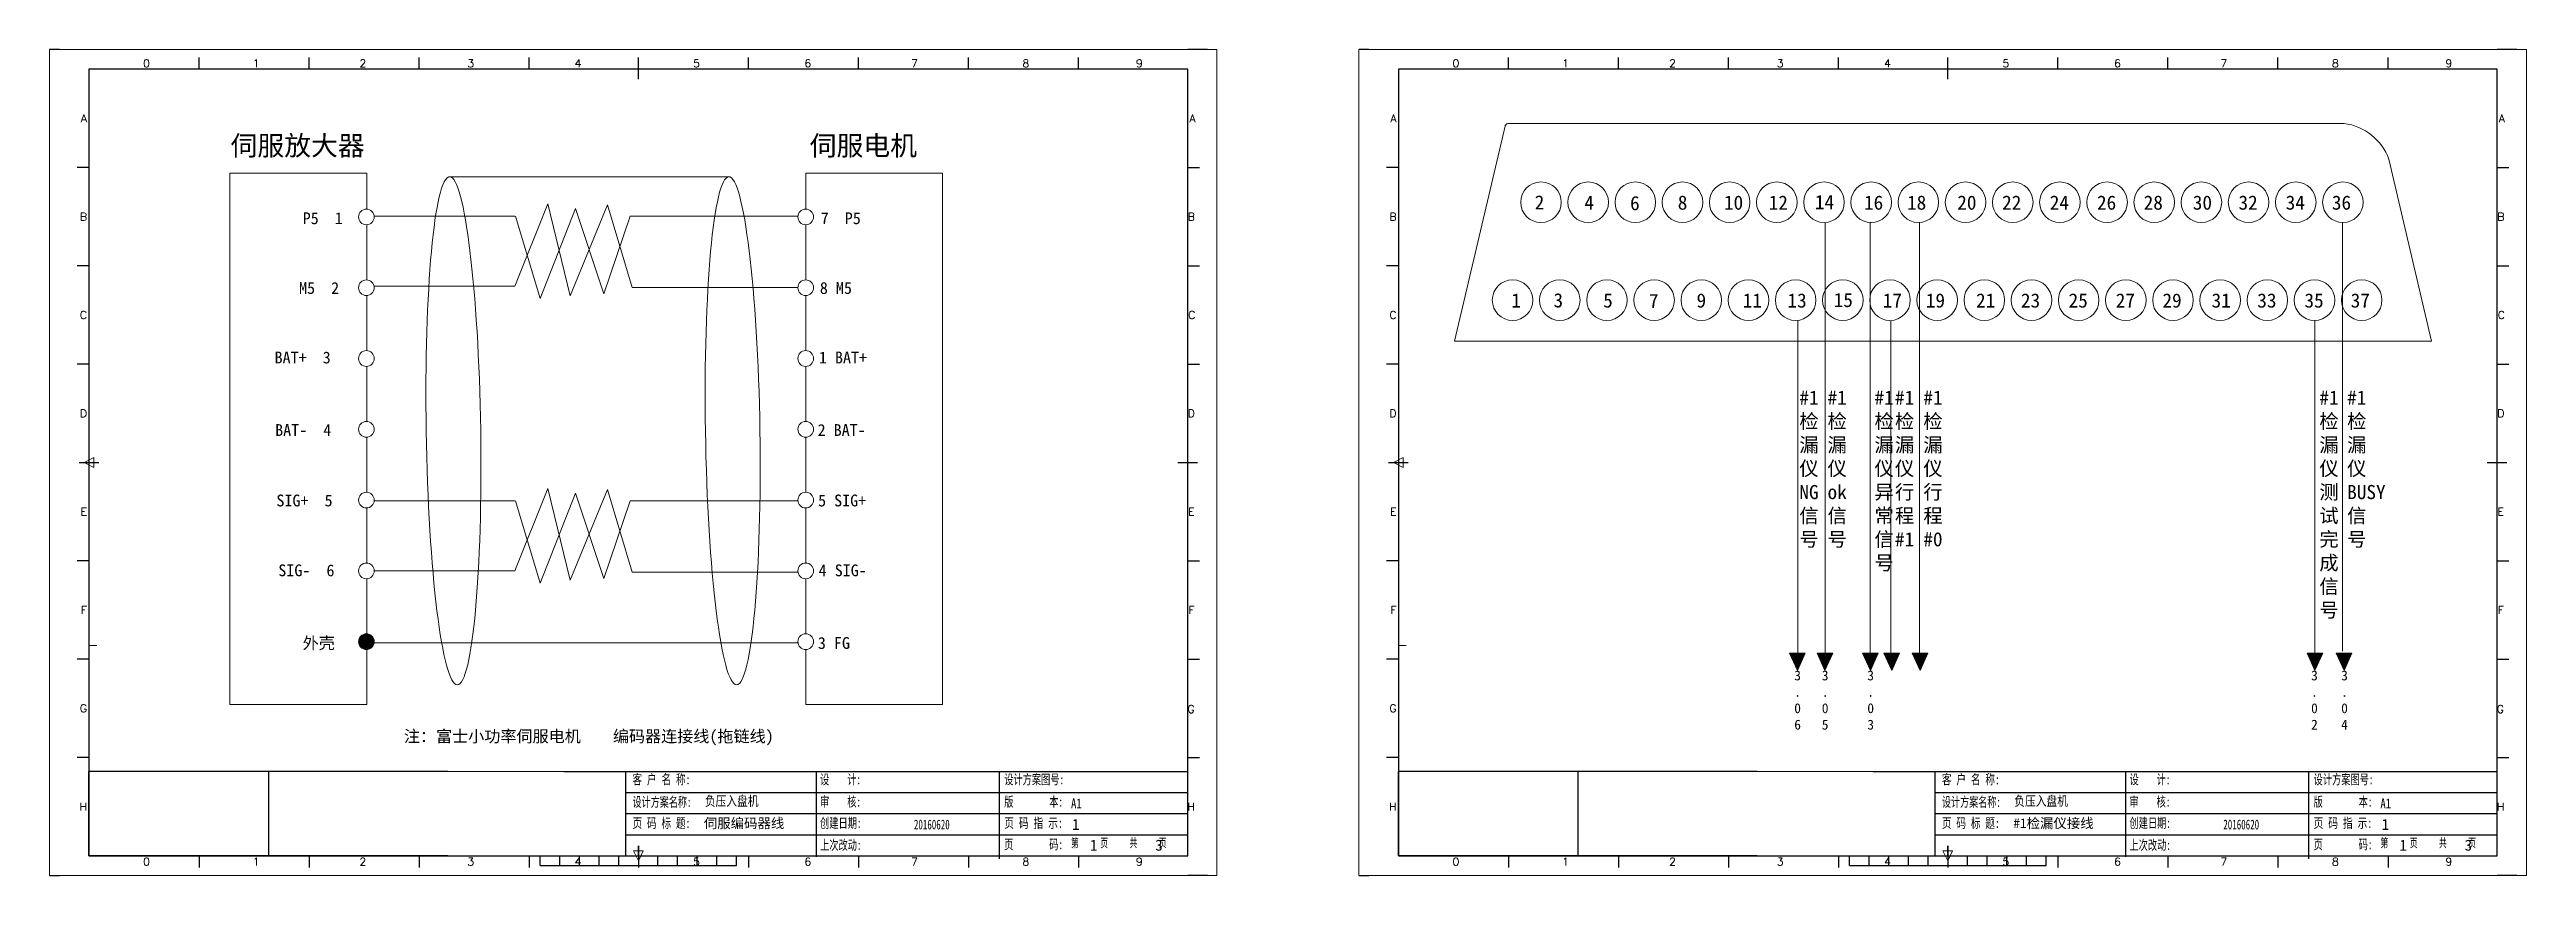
# Model space of a CAD drawing. Extents: x 2368 to 9674, y -1476 to 1321.
# Drawn here: x 6001 to 6631, y 221 to 431 of the extents above; entities that cross this region are included whole.
import ezdxf
from ezdxf.enums import TextEntityAlignment as Align

# ---------------------------------------------------------------- set-up
doc = ezdxf.new("R2010")
doc.units = 0
doc.header["$MEASUREMENT"] = 0
doc.layers.add('AE_BOR', color=1, linetype='Continuous')
doc.layers.add('MISC', color=2, linetype='Continuous')
doc.styles.add('Standard0.67', font='', dxfattribs={"width": 0.67})
doc.styles.add('Standard_0.8', font='', dxfattribs={"width": 0.8})
doc.styles.add('WD', font='romans.shx', dxfattribs={"bigfont": 'gbcbig.shx'})
doc.styles.add('样式 0', font='')
doc.styles.get('Standard0.67').set_extended_font_data('FangSong_GB2312')
doc.styles.get('Standard_0.8').set_extended_font_data('FangSong_GB2312')
doc.styles.get('样式 0').set_extended_font_data('KaiTi_GB2312')

msp = doc.modelspace()

# ---------------------------------------------------------------- texts
at = {"lineweight": 0, "attachment_point": 1}
for s, width, insert, char_height in [('{\\fSimSun|b0|i0|c134|p2;伺服放大器}', 54.1334805, (6047.29779, 409.13236), 5), ('{\\fSimSun|b0|i0|c134|p2;伺服电机}', 54.1334805, (6194.61507, 409.13236), 5), ('2', 4.5217273, (6379.0345, 393.9895), 3.6), ('4', 4.5217273, (6391.67891, 393.94076), 3.6), ('6', 4.5217273, (6403.30425, 393.81604), 3.6), ('8', 4.5217273, (6415.42912, 393.94076), 3.6), ('10', 4.5217273, (6427.17934, 393.94076), 3.6), ('12', 4.5217273, (6438.55489, 393.94076), 3.6), ('14', 4.5217273, (6450.30511, 394.06548), 3.6), ('16', 4.5217273, (6462.80467, 393.94076), 3.6), ('18', 4.5217273, (6473.75006, 393.94076), 3.6), ('20', 4.5217273, (6486.52376, 393.94076), 3.6), ('22', 4.5217273, (6497.94462, 393.94076), 3.6), ('24', 4.5217273, (6510.06873, 393.94076), 3.6), ('26', 4.5217273, (6522.06872, 393.94076), 3.6), ('28', 4.5217273, (6533.94457, 393.94076), 3.6), ('30', 4.5217273, (6546.44115, 393.94076), 3.6), ('32', 4.5217273, (6558.0687, 393.94076), 3.6), ('34', 4.5217273, (6570.06868, 393.94076), 3.6), ('36', 4.5217273, (6581.82038, 393.94076), 3.6), ('P5  1', 14.4429279, (6065.62841, 389.65702), 3), ('7  P5', 14.4429279, (6197.40298, 389.65702), 3), ('M5  2', 14.4429279, (6064.70117, 371.92159), 3), ('8 M5', 14.4429279, (6197.19335, 371.92159), 3), ('1', 4.5217273, (6373.08308, 369.0468), 3.6), ('3', 4.5217273, (6383.81424, 369.09555), 3.6), ('5', 4.5217273, (6396.45866, 369.0468), 3.6), ('7', 4.5217273, (6408.08399, 368.92209), 3.6), ('9', 4.5217273, (6420.20886, 369.0468), 3.6), ('11', 4.5217273, (6431.95908, 369.0468), 3.6), ('13', 4.5217273, (6443.33463, 369.0468), 3.6), ('15', 4.5217273, (6455.08485, 369.17152), 3.6), ('17', 4.5217273, (6467.58441, 369.0468), 3.6), ('19', 4.5217273, (6478.5298, 369.0468), 3.6), ('21', 4.5217273, (6491.3035, 369.0468), 3.6), ('23', 4.5217273, (6502.72436, 369.0468), 3.6), ('25', 4.5217273, (6514.84848, 369.0468), 3.6), ('27', 4.5217273, (6526.84846, 369.0468), 3.6), ('29', 4.5217273, (6538.72431, 369.0468), 3.6), ('31', 4.5217273, (6551.22089, 369.0468), 3.6), ('33', 4.5217273, (6562.84844, 369.0468), 3.6), ('35', 4.5217273, (6574.84843, 369.0468), 3.6), ('37', 4.5217273, (6586.60012, 369.0468), 3.6), ('BAT+  3', 22.3443785, (6058.47239, 354.25256), 3), ('1 BAT+ ', 22.3443785, (6196.94481, 354.25256), 3), ('#1\\P{\\fSimSun|b0|i0|c134|p2;检\\P漏\\P仪\\PNG信\\P号}', 2.7567085, (6446.35686, 344.34692), 3.6), ('#1\\P{\\fSimSun|b0|i0|c134|p2;检\\P漏\\P仪\\Pok信\\P号}', 2.7567085, (6453.53209, 344.34692), 3.6), ('#1\\P{\\fSimSun|b0|i0|c134|p2;检\\P漏\\P仪\\P异常\\P信\\P号}', 2.7567085, (6465.47558, 344.34692), 3.6), ('#1\\P{\\fSimSun|b0|i0|c134|p2;检\\P漏\\P仪\\P行程#1}', 2.7567085, (6470.68198, 344.34692), 3.6), ('#1\\P{\\fSimSun|b0|i0|c134|p2;检\\P漏\\P仪\\P行程#0}', 2.7567085, (6477.90023, 344.34692), 3.6), ('#1\\P{\\fSimSun|b0|i0|c134|p2;检\\P漏\\P仪\\P测\\P试\\P完\\P成\\P信\\P号}', 2.7567085, (6578.64527, 344.34692), 3.6), ('#1\\P{\\fSimSun|b0|i0|c134|p2;检\\P漏\\P仪\\PBUSY\\P信\\P号}', 2.7567085, (6585.71416, 344.34692), 3.6), ('BAT-  4', 21.0026757, (6058.62141, 335.8059), 3), ('2 BAT-', 21.0026757, (6196.6154, 335.8059), 3), ('SIG+  5', 20.8822338, (6058.9506, 317.89519), 3), ('5 SIG+', 20.8822338, (6196.74133, 317.89519), 3), ('SIG-  6', 20.6437655, (6059.42757, 300.13336), 3), ('4 SIG-', 20.6437655, (6196.8817, 300.13336), 3), ('{\\fSimSun|b0|i0|c134|p2;外壳}', 14.4429279, (6065.62841, 281.65702), 3), ('{\\fSimSun|b0|i0|c134|p2;3 FG}', 14.4429279, (6196.68712, 281.65702), 3), ('{\\fKaiTi|b0|i0|c0|p49;3\\P.\\P0\\P\\fKaiTi|b0|i0|c134|p49;6}', 3.6, (6445.06637, 273.15777), 2.5), ('{\\fKaiTi|b0|i0|c0|p49;3\\P.\\P0\\P\\fKaiTi|b0|i0|c134|p49;5}', 3.6, (6452.07731, 273.15777), 2.5), ('{\\fKaiTi|b0|i0|c0|p49;3\\P.\\P0\\P\\fKaiTi|b0|i0|c134|p49;3}', 3.6, (6463.65285, 273.15777), 2.5), ('{\\fKaiTi|b0|i0|c0|p49;3\\P.\\P0\\P2}', 3.6, (6576.5479, 273.15777), 2.5), ('{\\fKaiTi|b0|i0|c0|p49;3\\P.\\P0\\P\\fKaiTi|b0|i0|c134|p49;4}', 3.6, (6584.19584, 273.15777), 2.5), ('{\\fSimSun|b0|i0|c134|p2;\\C1;注：富士小功率伺服电机    编码器连接线(拖链线)}', 114.2303511, (6091.36925, 257.94945), 3)]:
    msp.add_mtext_dynamic_manual_height_columns(s, width=width, gutter_width=1, heights=[0], dxfattribs=dict(at, insert=insert, char_height=char_height))
at = {"color": 0, "ltscale": 2, "char_height": 2.5, "attachment_point": 1}
for s, insert, width, style in [('{\\fSimSun|b0|i0|c134|p2;\\W0.72;客 户 名 称:}', (6149.53461, 246.73251), 16.2476781, 'Standard0.67'), ('{\\fSimSun|b0|i0|c134|p2;设    计:}', (6197.24892, 246.73251), 12.0312135, 'Standard0.67'), ('{\\fSimSun|b0|i0|c134|p2;设计方案图号:}', (6244.0818, 246.73251), 15.1643965, 'Standard0.67'), ('{\\fSimSun|b0|i0|c134|p2;\\W0.72;客 户 名 称:}', (6482.63056, 246.73251), 16.2476781, 'Standard0.67'), ('{\\fSimSun|b0|i0|c134|p2;设    计:}', (6530.34487, 246.73251), 12.0312135, 'Standard0.67'), ('{\\fSimSun|b0|i0|c134|p2;设计方案图号:}', (6577.17775, 246.73251), 15.1643965, 'Standard0.67'), ('{\\fSimSun|b0|i0|c134|p2;\\W0.66;设计方案名称:}', (6149.53461, 241.0039), 15.1234231, 'Standard0.67'), ('{\\fSimSun|b0|i0|c134|p2;负压入盘机}', (6167.94418, 241.23976), 33.907767, 'Standard_0.8'), ('{\\fSimSun|b0|i0|c134|p2;审    核:}', (6197.24892, 241.05915), 12.0312135, 'Standard0.67'), ('{\\fSimSun|b0|i0|c134|p2;版        本:}', (6244.0818, 241.05915), 16.8497761, 'Standard0.67'), ('{\\fSimSun|b0|i0|c134|p2;A1}', (6261.08054, 240.61872), 33.907767, 'Standard_0.8'), ('{\\fSimSun|b0|i0|c134|p2;\\W0.66;设计方案名称:}', (6482.63056, 241.0039), 15.1234231, 'Standard0.67'), ('{\\fSimSun|b0|i0|c134|p2;负压入盘机}', (6501.04013, 241.23976), 33.907767, 'Standard_0.8'), ('{\\fSimSun|b0|i0|c134|p2;审    核:}', (6530.34487, 241.05915), 12.0312135, 'Standard0.67'), ('{\\fSimSun|b0|i0|c134|p2;版        本:}', (6577.17775, 241.05915), 16.8497761, 'Standard0.67'), ('{\\fSimSun|b0|i0|c134|p2;A1}', (6594.17648, 240.61872), 33.907767, 'Standard_0.8'), ('{\\fSimSun|b0|i0|c134|p2;\\W0.72;页 码 标 题:}', (6149.53461, 235.63566), 15.1234231, 'Standard0.67'), ('{\\fSimSun|b0|i0|c134|p2;创建日期:}', (6197.24892, 235.65191), 12.0312135, 'Standard0.67'), ('{\\fSimSun|b0|i0|c134|p2;20160620}', (6221.1116, 235.25446), 12.0312135, 'Standard0.67'), ('{\\fSimSun|b0|i0|c134|p2;\\W0.73;页 码 指 示:}', (6244.0818, 235.65191), 16.1994502, 'Standard0.67'), ('{\\fSimSun|b0|i0|c134|p2;\\W0.72;页 码 标 题:}', (6482.63056, 235.63566), 15.1234231, 'Standard0.67'), ('{\\fSimSun|b0|i0|c134|p2;创建日期:}', (6530.34487, 235.65191), 12.0312135, 'Standard0.67'), ('{\\fSimSun|b0|i0|c134|p2;20160620}', (6554.20755, 235.25446), 12.0312135, 'Standard0.67'), ('{\\fSimSun|b0|i0|c134|p2;\\W0.73;页 码 指 示:}', (6577.17775, 235.65191), 16.1994502, 'Standard0.67'), ('{\\fSimSun|b0|i0|c134|p2;上次改动:}', (6197.24892, 230.06138), 12.0312135, 'Standard0.67'), ('{\\fSimSun|b0|i0|c134|p2;页        码:}', (6244.0818, 230.21118), 15.7257887, 'Standard0.67'), ('{\\Fromans,gbcbig|c134;第}    {\\Fromans,gbcbig|c134;页}    {\\Fromans,gbcbig|c134;共}    {\\Fromans,gbcbig|c134;页}', (6261.07841, 230.45664), 33.907767, 'Standard_0.8'), ('{\\fSimSun|b0|i0|c134|p2;上次改动:}', (6530.34487, 230.06138), 12.0312135, 'Standard0.67'), ('{\\fSimSun|b0|i0|c134|p2;页        码:}', (6577.17775, 230.21118), 15.7257887, 'Standard0.67'), ('{\\Fromans,gbcbig|c134;第}    {\\Fromans,gbcbig|c134;页}    {\\Fromans,gbcbig|c134;共}    {\\Fromans,gbcbig|c134;页}', (6594.17436, 230.45664), 33.907767, 'Standard_0.8')]:
    msp.add_mtext(s, dxfattribs=dict(at, insert=insert, width=width, style=style))
at = {"color": 7, "char_height": 2.5, "attachment_point": 1}
for s, insert in [('{\\fSimSun|b0|i0|c134|p2;伺服编码器线}', (6167.67836, 235.58736)), ('{\\fSimSun|b0|i0|c134|p2;#1检漏仪接线}', (6500.77431, 235.58736))]:
    msp.add_mtext_dynamic_manual_height_columns(s, width=47.9244364, gutter_width=12.5, heights=[0], dxfattribs=dict(at, insert=insert))
at = {"layer": 'MISC', "color": 0, "char_height": 2.8, "width": 3.0699683, "attachment_point": 1, "style": '样式 0'}
for s, insert in [('1', (6261.37408, 235.44113)), ('1', (6594.47003, 235.44113)), ('1', (6265.912, 230.15154)), ('3', (6282.50621, 230.15154)), ('1', (6599.00794, 230.15154)), ('3', (6615.60216, 230.15154))]:
    msp.add_mtext(s, dxfattribs=dict(at, insert=insert))

# ---------------------------------------------------------------- blocks, each defined once
blk = doc.blocks.new('gb_a2_a')
for p, q in [((584, 410), (25, 410)), ((25, 410), (25, 10)), ((584, 10), (584, 410)), ((25, 10), (584, 10))]:
    blk.add_line(p, q)
at = {"lineweight": 9, "ltscale": 0.1}
blk.add_line((25, 116.9), (29, 116.9), dxfattribs=at)
at = {"layer": 'AE_BOR', "lineweight": 30}
for p, q in [((10, 420), (4.9, 420)), ((594, 420), (584, 420)), ((4.9, 0), (10, 0)), ((594, 0), (584, 0))]:
    blk.add_line(p, q, dxfattribs=at)
at = {"layer": 'AE_BOR', "color": 1, "lineweight": 15}
for p, q in [((4.9, 420), (598.9, 420)), ((4.9, 0), (4.9, 420)), ((598.9, 420), (598.9, 0)), ((22.5, 210), (27.5, 212.5)), ((27.5, 207.5), (22.5, 210)), ((27.5, 212.5), (27.5, 207.5)), ((598.9, 0), (4.9, 0)), ((304.5, 7.5), (302, 12.5)), ((302, 12.5), (307, 12.5)), ((307, 12.5), (304.5, 7.5))]:
    blk.add_line(p, q, dxfattribs=at)
at = {"layer": 'AE_BOR'}
for p, q in [((81, 410), (81, 416)), ((137, 410), (137, 416)), ((193, 410), (193, 416)), ((249, 410), (249, 416)), ((304.5, 410), (304.5, 416)), ((360.5, 410), (360.5, 416)), ((416.5, 410), (416.5, 416)), ((472.5, 410), (472.5, 416)), ((528.5, 410), (528.5, 416)), ((25, 360), (19, 360)), ((584, 360), (590, 360)), ((25, 310), (19, 310)), ((584, 310), (590, 310)), ((25, 260), (19, 260)), ((584, 260), (590, 260)), ((25, 160), (19, 160)), ((584, 160), (590, 160)), ((25, 110), (19, 110)), ((584, 110), (590, 110)), ((25, 60), (19, 60)), ((584, 60), (590, 60)), ((81, 10), (81, 4)), ((137, 10), (137, 4)), ((193, 10), (193, 4)), ((249, 10), (249, 4)), ((304.5, 10), (304.5, 4)), ((360.5, 10), (360.5, 4)), ((416.5, 10), (416.5, 4)), ((472.5, 10), (472.5, 4)), ((528.5, 10), (528.5, 4))]:
    blk.add_line(p, q, dxfattribs=at)
at = {"layer": 'AE_BOR', "color": 2, "lineweight": 30}
for p, q in [((304.5, 405), (304.5, 415)), ((20, 210), (30, 210)), ((579, 210), (589, 210)), ((304.5, 10), (304.5, 15)), ((304.5, 15), (304.5, 5)), ((254.5, 5), (254.5, 10)), ((254.5, 5), (354.5, 5)), ((264.5, 5), (264.5, 10)), ((274.5, 5), (274.5, 10)), ((284.5, 5), (284.5, 10)), ((294.5, 5), (294.5, 10)), ((304.5, 10), (304.5, 5)), ((314.5, 5), (314.5, 10)), ((324.5, 5), (324.5, 10)), ((334.5, 5), (334.5, 10)), ((344.5, 5), (344.5, 10)), ((354.5, 5), (354.5, 10))]:
    blk.add_line(p, q, dxfattribs=at)
at = {"layer": 'AE_BOR', "style": 'WD'}
for s, p in [('0', (54.3, 411)), ('1', (110.1, 411)), ('2', (164.4, 411)), ('3', (219.2, 411)), ('4', (273.8, 411)), ('5', (334.1, 411)), ('6', (390.8, 411)), ('7', (445, 411)), ('8', (501.7, 411)), ('9', (559.4, 411)), ('0', (54.3, 5)), ('1', (110.1, 5)), ('2', (164.4, 5)), ('3', (219.2, 5)), ('4', (273.8, 5)), ('5', (334.1, 5)), ('6', (390.8, 5)), ('7', (445, 5)), ('8', (501.7, 5)), ('9', (559.4, 5))]:
    blk.add_text(s, height=4, dxfattribs=at).set_placement(p, align=Align.CENTER)
for s, p in [('A', (24, 385)), ('A', (588, 385)), ('B', (24, 335)), ('B', (587.7, 335)), ('C', (24, 285)), ('C', (587.9, 285)), ('D', (24, 235)), ('D', (587.7, 235)), ('E', (24, 185)), ('E', (587.5, 185)), ('F', (24, 135)), ('F', (587.5, 135)), ('F', (587.5, 135)), ('G', (24, 85)), ('G', (587.5, 84.6)), ('H', (24, 35)), ('H', (587.7, 35))]:
    blk.add_text(s, height=4, dxfattribs=at).set_placement(p, align=Align.MIDDLE_RIGHT)

# ---------------------------------------------------------------- hatches: boundary and pattern name
at = {"lineweight": 0}
h = msp.add_hatch(color=256, dxfattribs=at)
edge = h.paths.add_edge_path()
edge.add_arc((6081.83647, 280.49752), 2, 0, 360)
for points in [[(6445.86586, 277.6001), (6443.86586, 277.6001), (6445.86586, 273.15777)], [(6447.86586, 277.6001), (6445.86586, 277.6001), (6445.86586, 273.15777)], [(6452.8768, 277.6001), (6450.8768, 277.6001), (6452.8768, 273.15777)], [(6454.8768, 277.6001), (6452.8768, 277.6001), (6452.8768, 273.15777)], [(6464.45235, 277.6001), (6462.45235, 277.6001), (6464.45235, 273.15777)], [(6466.45235, 277.6001), (6464.45235, 277.6001), (6464.45235, 273.15777)], [(6469.85034, 277.6001), (6467.85034, 277.6001), (6469.85034, 273.15777)], [(6471.85034, 277.6001), (6469.85034, 277.6001), (6469.85034, 273.15777)], [(6477.06859, 277.6001), (6475.06859, 277.6001), (6477.06859, 273.15777)], [(6479.06859, 277.6001), (6477.06859, 277.6001), (6477.06859, 273.15777)], [(6577.50313, 277.6001), (6575.50313, 277.6001), (6577.50313, 273.15777)], [(6579.50313, 277.6001), (6577.50313, 277.6001), (6577.50313, 273.15777)], [(6584.94714, 277.6001), (6582.94714, 277.6001), (6584.94714, 273.15777)], [(6586.94714, 277.6001), (6584.94714, 277.6001), (6584.94714, 273.15777)]]:
    msp.add_hatch(color=256, dxfattribs=at).paths.add_polyline_path(points)

# ---------------------------------------------------------------- linework, layer by layer
for p, q in [((6371.48677, 411.58315), (6358.64625, 356.93334)), ((6372.20736, 412.26192), (6584.96578, 412.26192)), ((6102.68183, 398.71283), (6174.22327, 398.71283)), ((6596.32138, 403.21942), (6607.19676, 356.93334)), ((6119.59298, 370.8714), (6127.9921, 391.84102)), ((6127.9921, 391.84102), (6133.69149, 368.47487)), ((6133.69149, 368.47487), (6143.1405, 391.54145)), ((6143.1405, 391.54145), (6149.41066, 370.57183)), ((6083.74679, 388.69557), (6119.59298, 388.69557)), ((6119.74297, 388.69557), (6126.04231, 367.72595)), ((6126.04231, 367.72595), (6135.04136, 390.64275)), ((6135.04136, 390.64275), (6142.24059, 368.92421)), ((6142.24059, 368.92421), (6148.93285, 388.69557)), ((6191.58536, 388.69557), (6148.93285, 388.69557)), ((6452.89713, 386.93682), (6452.89713, 277.33999)), ((6464.40744, 386.99204), (6464.40744, 274.49322)), ((6476.89107, 387.03707), (6476.89107, 277.29668)), ((6584.55817, 387.08223), (6584.55817, 278.10016)), ((6083.89676, 370.8714), (6119.59298, 370.8714)), ((6191.58536, 370.57183), (6149.41066, 370.57183)), ((6445.96379, 362.06539), (6445.96379, 277.5819)), ((6469.67282, 361.96725), (6469.67282, 277.29668)), ((6577.50313, 362.226), (6577.50313, 273.15777)), ((6358.64625, 356.93334), (6607.19676, 356.93334)), ((6083.74679, 316.32188), (6119.59298, 316.32188)), ((6119.59298, 298.4977), (6127.9921, 319.46733)), ((6119.74297, 316.32188), (6126.04231, 295.35226)), ((6126.04231, 295.35226), (6135.04136, 318.26906)), ((6127.9921, 319.46733), (6133.69149, 296.10118)), ((6133.69149, 296.10118), (6143.1405, 319.16776)), ((6135.04136, 318.26906), (6142.24059, 296.55052)), ((6142.24059, 296.55052), (6148.93285, 316.32188)), ((6143.1405, 319.16776), (6149.41066, 298.19814)), ((6191.58536, 316.32188), (6148.93285, 316.32188)), ((6083.89676, 298.4977), (6119.59298, 298.4977)), ((6191.58536, 298.19814), (6149.41066, 298.19814)), ((6081.94698, 280.22418), (6191.58536, 280.22418)), ((6443.86586, 277.6001), (6447.86586, 277.6001)), ((6443.86586, 277.6001), (6445.86586, 273.15777)), ((6445.86586, 273.15777), (6447.86586, 277.6001)), ((6450.8768, 277.6001), (6454.8768, 277.6001)), ((6450.8768, 277.6001), (6452.8768, 273.15777)), ((6452.8768, 273.15777), (6454.8768, 277.6001)), ((6462.45235, 277.6001), (6466.45235, 277.6001)), ((6462.45235, 277.6001), (6464.45235, 273.15777)), ((6464.45235, 273.15777), (6466.45235, 277.6001)), ((6467.85034, 277.6001), (6471.85034, 277.6001)), ((6467.85034, 277.6001), (6469.85034, 273.15777)), ((6469.85034, 273.15777), (6471.85034, 277.6001)), ((6475.06859, 277.6001), (6479.06859, 277.6001)), ((6475.06859, 277.6001), (6477.06859, 273.15777)), ((6477.06859, 273.15777), (6479.06859, 277.6001)), ((6575.50313, 277.6001), (6579.50313, 277.6001)), ((6575.50313, 277.6001), (6577.50313, 273.15777)), ((6577.50313, 273.15777), (6579.50313, 277.6001)), ((6582.94714, 277.6001), (6586.94714, 277.6001)), ((6582.94714, 277.6001), (6584.94714, 273.15777)), ((6584.94714, 273.15777), (6586.94714, 277.6001))]:
    msp.add_line(p, q, dxfattribs=at)
at = {"color": 0, "ltscale": 2}
for p, q in [((6011.26606, 226.05482), (6011.26606, 247.50091)), ((6102.571, 247.50091), (6011.26606, 247.50091)), ((6132.03263, 247.50091), (6290.76606, 247.50091)), ((6147.7311, 247.50091), (6147.7311, 226.05482)), ((6196.29696, 225.79038), (6196.29696, 247.50091)), ((6242.87715, 225.29692), (6242.87715, 247.50091)), ((6290.76606, 226.05482), (6290.76606, 247.50091)), ((6344.362, 226.05482), (6344.362, 247.50091)), ((6435.66695, 247.50091), (6344.362, 247.50091)), ((6465.12858, 247.50091), (6623.862, 247.50091)), ((6480.82704, 247.50091), (6480.82704, 226.05482)), ((6529.39291, 225.79038), (6529.39291, 247.50091)), ((6575.9731, 225.29692), (6575.9731, 247.50091)), ((6623.862, 226.05482), (6623.862, 247.50091)), ((6260.76822, 231.41634), (6290.76606, 231.41634)), ((6593.86417, 231.41634), (6623.862, 231.41634)), ((6102.571, 226.05482), (6011.26606, 226.05482)), ((6260.76822, 226.05482), (6290.76606, 226.05482)), ((6435.66695, 226.05482), (6344.362, 226.05482)), ((6593.86417, 226.05482), (6623.862, 226.05482))]:
    msp.add_line(p, q, dxfattribs=at)
at = {"color": 0}
for p, q in [((6056.91853, 247.50091), (6056.91853, 226.05482)), ((6390.01447, 247.50091), (6390.01447, 226.05482))]:
    msp.add_line(p, q, dxfattribs=at)
at = {"lineweight": 9, "ltscale": 0.1}
for p, q in [((6102.571, 247.50091), (6132.03263, 247.50091)), ((6435.66695, 247.50091), (6465.12858, 247.50091)), ((6102.571, 226.05482), (6132.03263, 226.05482)), ((6130.67528, 226.05482), (6130.67528, 226.05482)), ((6130.67528, 226.05482), (6130.67528, 226.05482)), ((6435.66695, 226.05482), (6465.12858, 226.05482)), ((6463.77123, 226.05482), (6463.77123, 226.05482)), ((6463.77123, 226.05482), (6463.77123, 226.05482))]:
    msp.add_line(p, q, dxfattribs=at)
for p, q in [((6147.7311, 242.13939), (6191.98263, 242.13939)), ((6191.98263, 242.13939), (6260.76822, 242.13939)), ((6260.76822, 242.13939), (6290.76606, 242.13939)), ((6480.82704, 242.13939), (6525.07858, 242.13939)), ((6525.07858, 242.13939), (6593.86417, 242.13939)), ((6593.86417, 242.13939), (6623.862, 242.13939)), ((6147.7311, 236.77787), (6191.98263, 236.77787)), ((6191.98263, 236.77787), (6260.76822, 236.77787)), ((6260.76822, 236.77787), (6290.76606, 236.77787)), ((6480.82704, 236.77787), (6525.07858, 236.77787)), ((6525.07858, 236.77787), (6593.86417, 236.77787)), ((6593.86417, 236.77787), (6623.862, 236.77787)), ((6147.7311, 231.41634), (6191.98263, 231.41634)), ((6191.98263, 231.41634), (6260.76822, 231.41634)), ((6480.82704, 231.41634), (6525.07858, 231.41634)), ((6525.07858, 231.41634), (6593.86417, 231.41634)), ((6132.03263, 226.05482), (6191.98263, 226.05482)), ((6132.03263, 226.05482), (6191.98263, 226.05482)), ((6191.98263, 226.05482), (6260.76822, 226.05482)), ((6465.12858, 226.05482), (6525.07858, 226.05482)), ((6465.12858, 226.05482), (6525.07858, 226.05482)), ((6525.07858, 226.05482), (6593.86417, 226.05482))]:
    msp.add_line(p, q)
at = {"lineweight": 0}
for points in [[(6081.96563, 278.5017), (6081.96563, 264.52041), (6047.13861, 264.52041), (6047.13861, 399.59749), (6081.96563, 399.59749), (6081.96563, 390.49335)], [(6193.5839, 390.49749), (6193.5839, 399.59749), (6228.41091, 399.59749), (6228.41091, 264.52041), (6193.5839, 264.52041), (6193.5839, 278.49756)], [(6081.96563, 386.5017), (6081.96563, 372.49335)], [(6193.5839, 372.49749), (6193.5839, 386.49756)], [(6081.96563, 368.5017), (6081.96563, 354.49335)], [(6193.5839, 354.49749), (6193.5839, 368.49756)], [(6081.96563, 350.5017), (6081.96563, 336.49335)], [(6193.5839, 336.49749), (6193.5839, 350.49756)], [(6081.96563, 332.5017), (6081.96563, 318.49335)], [(6193.5839, 318.49749), (6193.5839, 332.49756)], [(6081.96563, 314.5017), (6081.96563, 300.49335)], [(6193.5839, 300.49749), (6193.5839, 314.49756)], [(6081.96563, 296.5017), (6081.96563, 282.49335)], [(6193.5839, 282.49749), (6193.5839, 296.49756)]]:
    msp.add_lwpolyline(points, dxfattribs=at)
for centre, radius in [((6380.63823, 392.22811), 5.16056), ((6392.63823, 392.22811), 5.16056), ((6404.63823, 392.22811), 5.16056), ((6416.63823, 392.22811), 5.16056), ((6428.63823, 392.22811), 5.16056), ((6440.63823, 392.22811), 5.16056), ((6452.63823, 392.22811), 5.16056), ((6464.63823, 392.22811), 5.16056), ((6476.63823, 392.22811), 5.16056), ((6488.63823, 392.22811), 5.16056), ((6500.63823, 392.22811), 5.16056), ((6512.63823, 392.22811), 5.16056), ((6524.63823, 392.22811), 5.16056), ((6536.63823, 392.22811), 5.16056), ((6548.63823, 392.22811), 5.16056), ((6560.63823, 392.22811), 5.16056), ((6572.63823, 392.22811), 5.16056), ((6584.63823, 392.22811), 5.16056), ((6081.83647, 388.49752), 2), ((6193.59613, 388.49752), 2), ((6081.83647, 370.49752), 2), ((6193.59613, 370.49752), 2), ((6373.41797, 367.33415), 5.16056), ((6385.41797, 367.33415), 5.16056), ((6397.41797, 367.33415), 5.16056), ((6409.41797, 367.33415), 5.16056), ((6421.41797, 367.33415), 5.16056), ((6433.41797, 367.33415), 5.16056), ((6445.41797, 367.33415), 5.16056), ((6457.41797, 367.33415), 5.16056), ((6469.41797, 367.33415), 5.16056), ((6481.41797, 367.33415), 5.16056), ((6493.41797, 367.33415), 5.16056), ((6505.41797, 367.33415), 5.16056), ((6517.41797, 367.33415), 5.16056), ((6529.41797, 367.33415), 5.16056), ((6541.41797, 367.33415), 5.16056), ((6553.41797, 367.33415), 5.16056), ((6565.41797, 367.33415), 5.16056), ((6577.41797, 367.33415), 5.16056), ((6589.41797, 367.33415), 5.16056), ((6081.83647, 352.49752), 2), ((6193.59613, 352.49752), 2), ((6081.83647, 334.49752), 2), ((6193.59613, 334.49752), 2), ((6081.83647, 316.49752), 2), ((6193.59613, 316.49752), 2), ((6081.83647, 298.49752), 2), ((6193.59613, 298.49752), 2), ((6081.83647, 280.49752), 2), ((6193.59613, 280.49752), 2)]:
    msp.add_circle(centre, radius, dxfattribs=at)
for centre, radius, start, end in [((6372.50949, 411.2193), 1.08552, 106.160821, 161.27801507), ((6583.17095, 398.35651), 14.02077, 20.29390752, 82.64523023)]:
    msp.add_arc(centre, radius, start, end, dxfattribs=at)
for centre in [(6103.98484, 334.12329), (6175.01632, 334.12329)]:
    msp.add_ellipse(centre, major_axis=(0.99615, -64.60837), ratio=0.107283174, dxfattribs=at)

# ---------------------------------------------------------------- block references
at = {"xscale": 0.5, "yscale": 0.5, "zscale": 0.5}
for p in [(5998.76606, 221.05482), (6331.862, 221.05482)]:
    msp.add_blockref('gb_a2_a', p, dxfattribs=at)

msp.set_redraw_order([(e.dxf.handle, doc.entitydb.next_handle()) for e in msp.query("TEXT MTEXT ATTDEF DIMENSION ARC_DIMENSION")])  # texts and dimensions are drawn at this point

doc.saveas('drawing.dxf')
